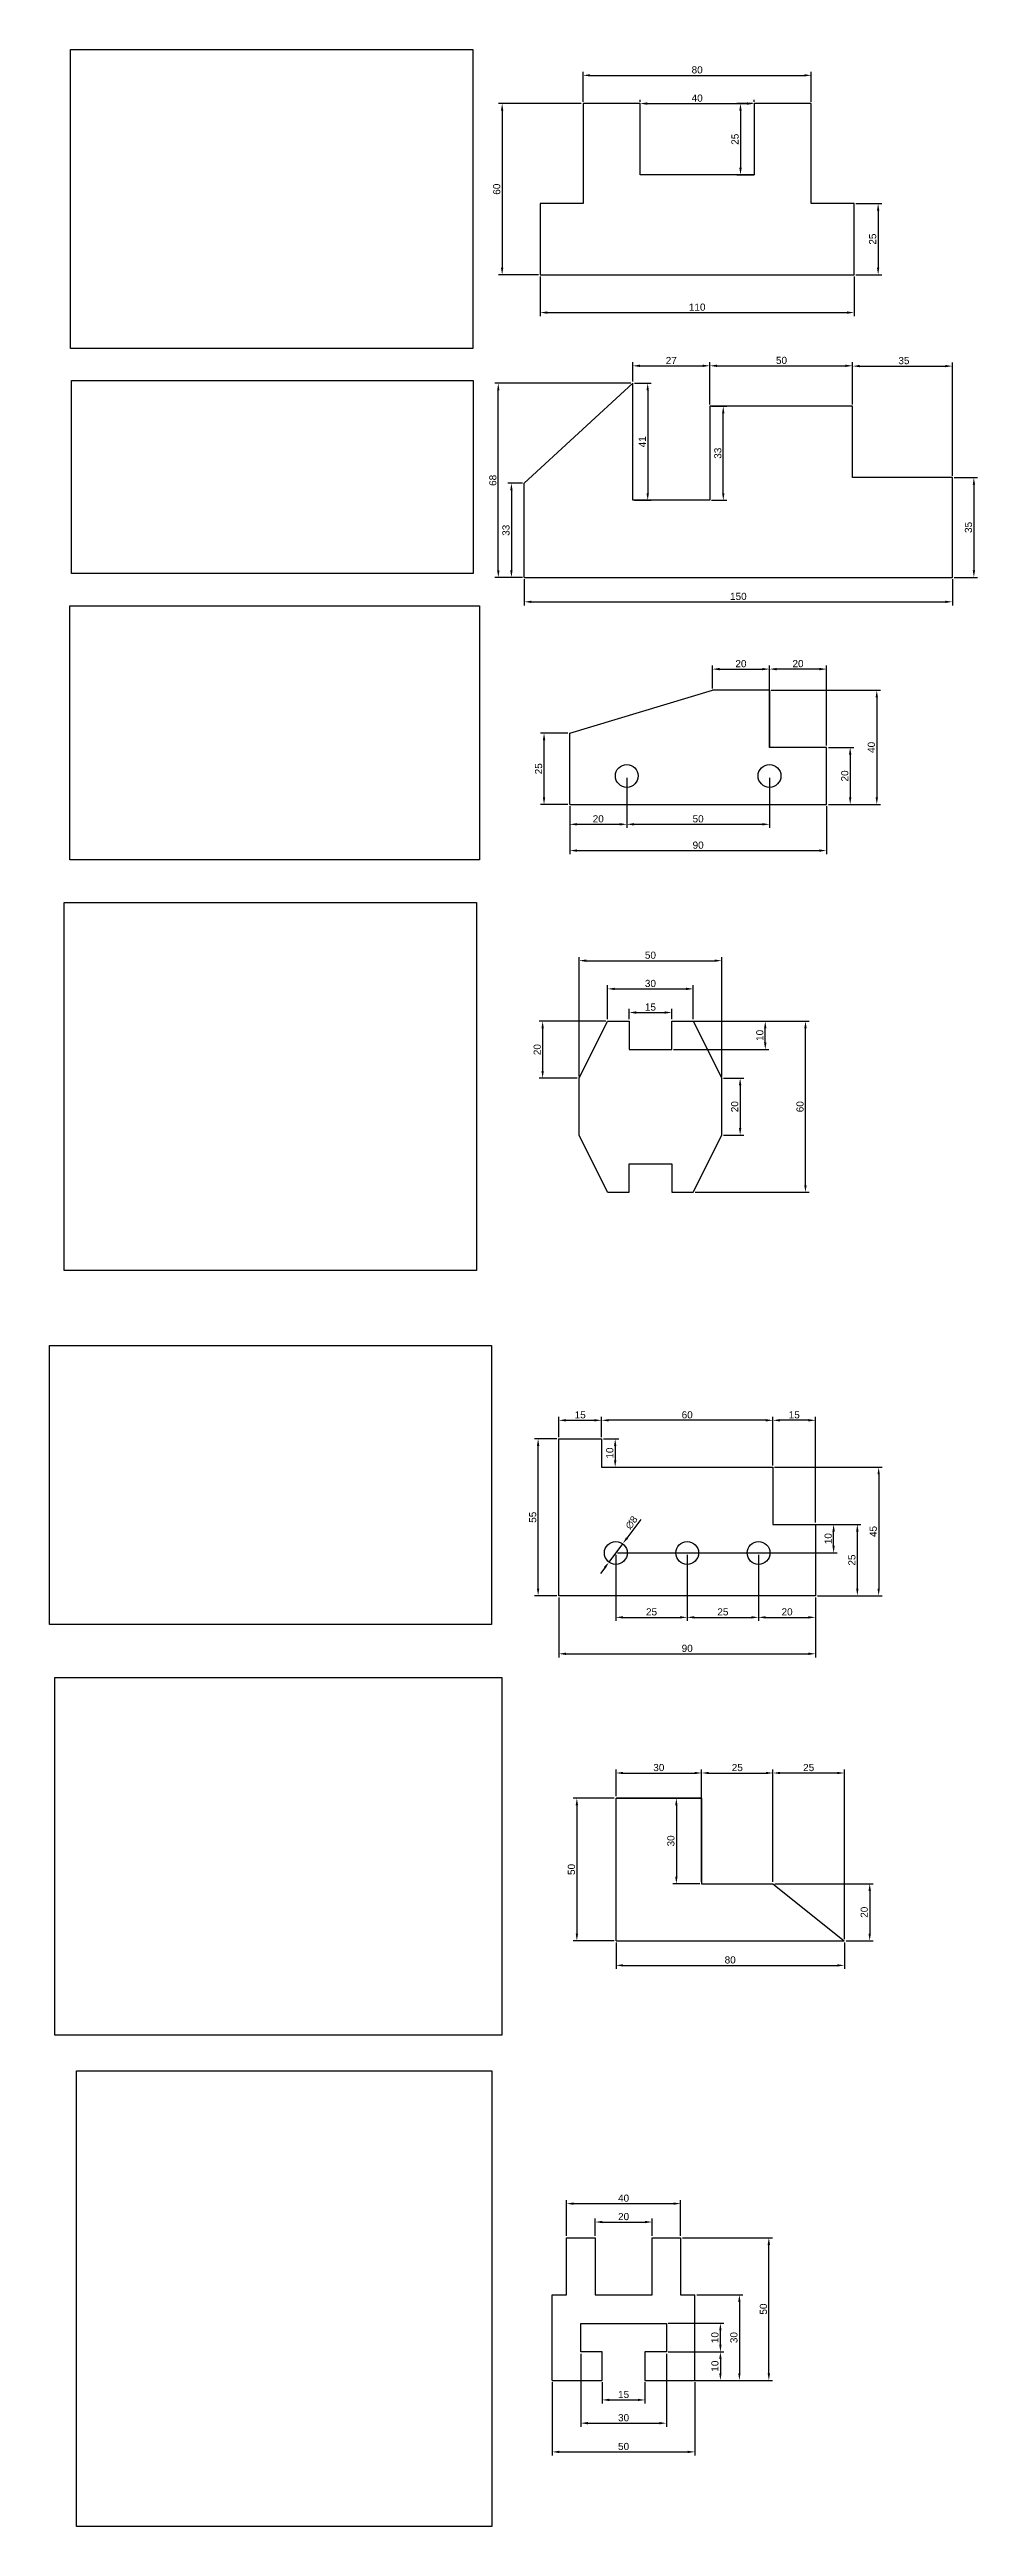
# Model space of a CAD drawing. Header units: millimetres. Extents: x 2424 to 5239, y 901 to 2022.
# Drawn here: x 2424 to 2749, y 1023 to 1891 of the extents above; entities that cross this region are included whole.
import ezdxf

# ---------------------------------------------------------------- set-up
doc = ezdxf.new("R2010")
doc.units = ezdxf.units.MM
doc.styles.get("Standard").update_dxf_attribs({"font": 'arial.ttf'})
doc.dimstyles.new('ISO-25', dxfattribs={"dimtxt": 2.5, "dimasz": 2.5, "dimexe": 1.25, "dimexo": 0.625, "dimtad": 1, "dimtxsty": 'Standard', "dimcen": 2.5, "dimadec": 0, "dimazin": 0, "dimtfac": 1, "dimtmove": 0, "dimatfit": 3, "dimfxl": 1, "dimarcsym": 0})
picture_1 = doc.add_image_def('image6.png', size_in_pixel=(301, 190))
picture_2 = doc.add_image_def('image7.png', size_in_pixel=(240, 192))
picture_3 = doc.add_image_def('image8.png', size_in_pixel=(227, 249))
picture_4 = doc.add_image_def('image5.png', size_in_pixel=(251, 224))
picture_5 = doc.add_image_def('image2.png', size_in_pixel=(265, 197))
picture_6 = doc.add_image_def('image3.png', size_in_pixel=(333, 160))
picture_7 = doc.add_image_def('image4.png', size_in_pixel=(279, 173))

msp = doc.modelspace()

# ---------------------------------------------------------------- blocks, each defined once
blk = doc.blocks.new('*D38')
at = {"color": 0, "lineweight": -2, "transparency": 16777216}
for p, q in [((2621.36, 1278.26), (2607.02, 1278.26)), ((2608.27, 1275.76), (2608.27, 1230.76)), ((2621.36, 1228.26), (2607.02, 1228.26))]:
    blk.add_line(p, q, dxfattribs=at)
at = {"color": 0, "transparency": 16777216}
for points in [[(2607.86, 1275.76), (2608.69, 1275.76), (2608.27, 1278.26)], [(2607.86, 1230.76), (2608.69, 1230.76), (2608.27, 1228.26)]]:
    blk.add_solid(points, dxfattribs=at)
at = {"layer": 'Defpoints', "color": 0, "transparency": 16777216}
for p in [(2621.99, 1278.26), (2608.27, 1228.26), (2621.99, 1228.26)]:
    blk.add_point(p, dxfattribs=at)
at = {"color": 0, "transparency": 16777216, "insert": (2606.37, 1253.26), "char_height": 2.5, "attachment_point": 5, "rotation": 90}
blk.add_mtext('50', dxfattribs=at)
blk = doc.blocks.new('*D39')
at = {"color": 0, "lineweight": -2, "transparency": 16777216}
for p, q in [((2621.99, 1278.88), (2621.99, 1288.3)), ((2624.49, 1287.05), (2649.49, 1287.05)), ((2651.99, 1278.88), (2651.99, 1288.3))]:
    blk.add_line(p, q, dxfattribs=at)
at = {"color": 0, "transparency": 16777216}
for points in [[(2624.49, 1287.46), (2624.49, 1286.63), (2621.99, 1287.05)], [(2649.49, 1287.46), (2649.49, 1286.63), (2651.99, 1287.05)]]:
    blk.add_solid(points, dxfattribs=at)
at = {"layer": 'Defpoints', "color": 0, "transparency": 16777216}
for p in [(2651.99, 1287.05), (2621.99, 1278.26), (2651.99, 1278.26)]:
    blk.add_point(p, dxfattribs=at)
at = {"color": 0, "transparency": 16777216, "insert": (2636.99, 1288.95), "char_height": 2.5, "attachment_point": 5}
blk.add_mtext('30', dxfattribs=at)
blk = doc.blocks.new('*D40')
at = {"color": 0, "lineweight": -2, "transparency": 16777216}
for p, q in [((2651.99, 1248.88), (2651.99, 1288.3)), ((2654.49, 1287.05), (2674.49, 1287.05)), ((2676.99, 1248.88), (2676.99, 1288.3))]:
    blk.add_line(p, q, dxfattribs=at)
at = {"color": 0, "transparency": 16777216}
for points in [[(2654.49, 1287.46), (2654.49, 1286.63), (2651.99, 1287.05)], [(2674.49, 1287.46), (2674.49, 1286.63), (2676.99, 1287.05)]]:
    blk.add_solid(points, dxfattribs=at)
at = {"layer": 'Defpoints', "color": 0, "transparency": 16777216}
for p in [(2676.99, 1287.05), (2651.99, 1248.26), (2676.99, 1248.26)]:
    blk.add_point(p, dxfattribs=at)
at = {"color": 0, "transparency": 16777216, "insert": (2664.49, 1288.95), "char_height": 2.5, "attachment_point": 5}
blk.add_mtext('25', dxfattribs=at)
blk = doc.blocks.new('*D41')
at = {"color": 0, "lineweight": -2, "transparency": 16777216}
for p, q in [((2676.99, 1248.88), (2676.99, 1288.3)), ((2699.49, 1287.05), (2679.49, 1287.05)), ((2701.99, 1228.88), (2701.99, 1288.3))]:
    blk.add_line(p, q, dxfattribs=at)
at = {"color": 0, "transparency": 16777216}
for points in [[(2679.49, 1287.46), (2679.49, 1286.63), (2676.99, 1287.05)], [(2699.49, 1287.46), (2699.49, 1286.63), (2701.99, 1287.05)]]:
    blk.add_solid(points, dxfattribs=at)
at = {"layer": 'Defpoints', "color": 0, "transparency": 16777216}
for p in [(2676.99, 1287.05), (2676.99, 1248.26), (2701.99, 1228.26)]:
    blk.add_point(p, dxfattribs=at)
at = {"color": 0, "transparency": 16777216, "insert": (2689.49, 1288.95), "char_height": 2.5, "attachment_point": 5}
blk.add_mtext('25', dxfattribs=at)
blk = doc.blocks.new('*D42')
at = {"color": 0, "lineweight": -2, "transparency": 16777216}
for p, q in [((2677.61, 1248.26), (2712.13, 1248.26)), ((2710.88, 1245.76), (2710.88, 1230.76)), ((2702.61, 1228.26), (2712.13, 1228.26))]:
    blk.add_line(p, q, dxfattribs=at)
at = {"color": 0, "transparency": 16777216}
for points in [[(2710.46, 1245.76), (2711.3, 1245.76), (2710.88, 1248.26)], [(2710.46, 1230.76), (2711.3, 1230.76), (2710.88, 1228.26)]]:
    blk.add_solid(points, dxfattribs=at)
at = {"layer": 'Defpoints', "color": 0, "transparency": 16777216}
for p in [(2676.99, 1248.26), (2701.99, 1228.26), (2710.88, 1228.26)]:
    blk.add_point(p, dxfattribs=at)
at = {"color": 0, "transparency": 16777216, "insert": (2708.98, 1238.26), "char_height": 2.5, "attachment_point": 5, "rotation": 90}
blk.add_mtext('20', dxfattribs=at)
blk = doc.blocks.new('*D43')
at = {"color": 0, "lineweight": -2, "transparency": 16777216}
for p, q in [((2621.99, 1227.63), (2621.99, 1218.39)), ((2701.99, 1227.63), (2701.99, 1218.39)), ((2624.49, 1219.64), (2699.49, 1219.64))]:
    blk.add_line(p, q, dxfattribs=at)
at = {"color": 0, "transparency": 16777216}
for points in [[(2624.49, 1220.05), (2624.49, 1219.22), (2621.99, 1219.64)], [(2699.49, 1220.05), (2699.49, 1219.22), (2701.99, 1219.64)]]:
    blk.add_solid(points, dxfattribs=at)
at = {"layer": 'Defpoints', "color": 0, "transparency": 16777216}
for p in [(2621.99, 1228.26), (2701.99, 1228.26), (2701.99, 1219.64)]:
    blk.add_point(p, dxfattribs=at)
at = {"color": 0, "transparency": 16777216, "insert": (2661.99, 1221.54), "char_height": 2.5, "attachment_point": 5}
blk.add_mtext('80', dxfattribs=at)
blk = doc.blocks.new('*D44')
at = {"color": 0, "lineweight": -2, "transparency": 16777216}
for p, q in [((2651.36, 1278.26), (2641.88, 1278.26)), ((2643.13, 1275.76), (2643.13, 1250.76)), ((2651.36, 1248.26), (2641.88, 1248.26))]:
    blk.add_line(p, q, dxfattribs=at)
at = {"color": 0, "transparency": 16777216}
for points in [[(2642.71, 1275.76), (2643.55, 1275.76), (2643.13, 1278.26)], [(2642.71, 1250.76), (2643.55, 1250.76), (2643.13, 1248.26)]]:
    blk.add_solid(points, dxfattribs=at)
at = {"layer": 'Defpoints', "color": 0, "transparency": 16777216}
for p in [(2651.99, 1278.26), (2643.13, 1248.26), (2651.99, 1248.26)]:
    blk.add_point(p, dxfattribs=at)
at = {"color": 0, "transparency": 16777216, "insert": (2641.23, 1263.26), "char_height": 2.5, "attachment_point": 5, "rotation": 90}
blk.add_mtext('30', dxfattribs=at)
blk = doc.blocks.new('*D45')
at = {"color": 0, "lineweight": -2, "transparency": 16777216}
for p, q in [((2617.14, 1073.58), (2617.14, 1066.12)), ((2632.14, 1073.58), (2632.14, 1066.12)), ((2619.64, 1067.37), (2629.64, 1067.37))]:
    blk.add_line(p, q, dxfattribs=at)
at = {"color": 0, "transparency": 16777216}
for points in [[(2619.64, 1067.79), (2619.64, 1066.96), (2617.14, 1067.37)], [(2629.64, 1067.79), (2629.64, 1066.96), (2632.14, 1067.37)]]:
    blk.add_solid(points, dxfattribs=at)
at = {"layer": 'Defpoints', "color": 0, "transparency": 16777216}
for p in [(2617.14, 1074.21), (2632.14, 1074.21), (2632.14, 1067.37)]:
    blk.add_point(p, dxfattribs=at)
at = {"color": 0, "transparency": 16777216, "insert": (2624.64, 1069.27), "char_height": 2.5, "attachment_point": 5}
blk.add_mtext('15', dxfattribs=at)
blk = doc.blocks.new('*D46')
at = {"color": 0, "lineweight": -2, "transparency": 16777216}
for p, q in [((2609.64, 1083.58), (2609.64, 1057.98)), ((2639.64, 1083.58), (2639.64, 1057.98)), ((2612.14, 1059.23), (2637.14, 1059.23))]:
    blk.add_line(p, q, dxfattribs=at)
at = {"color": 0, "transparency": 16777216}
for points in [[(2612.14, 1059.65), (2612.14, 1058.81), (2609.64, 1059.23)], [(2637.14, 1059.65), (2637.14, 1058.81), (2639.64, 1059.23)]]:
    blk.add_solid(points, dxfattribs=at)
at = {"layer": 'Defpoints', "color": 0, "transparency": 16777216}
for p in [(2609.64, 1084.21), (2639.64, 1084.21), (2639.64, 1059.23)]:
    blk.add_point(p, dxfattribs=at)
at = {"color": 0, "transparency": 16777216, "insert": (2624.64, 1061.13), "char_height": 2.5, "attachment_point": 5}
blk.add_mtext('30', dxfattribs=at)
blk = doc.blocks.new('*D47')
at = {"color": 0, "lineweight": -2, "transparency": 16777216}
for p, q in [((2599.64, 1073.58), (2599.64, 1047.91)), ((2649.64, 1073.58), (2649.64, 1047.91)), ((2602.14, 1049.16), (2647.14, 1049.16))]:
    blk.add_line(p, q, dxfattribs=at)
at = {"color": 0, "transparency": 16777216}
for points in [[(2602.14, 1049.57), (2602.14, 1048.74), (2599.64, 1049.16)], [(2647.14, 1049.57), (2647.14, 1048.74), (2649.64, 1049.16)]]:
    blk.add_solid(points, dxfattribs=at)
at = {"layer": 'Defpoints', "color": 0, "transparency": 16777216}
for p in [(2599.64, 1074.21), (2649.64, 1074.21), (2649.64, 1049.16)]:
    blk.add_point(p, dxfattribs=at)
at = {"color": 0, "transparency": 16777216, "insert": (2624.64, 1051.06), "char_height": 2.5, "attachment_point": 5}
blk.add_mtext('50', dxfattribs=at)
blk = doc.blocks.new('*D48')
at = {"color": 0, "lineweight": -2, "transparency": 16777216}
for p, q in [((2640.26, 1084.21), (2659.81, 1084.21)), ((2658.56, 1081.71), (2658.56, 1076.71)), ((2632.76, 1074.21), (2659.81, 1074.21))]:
    blk.add_line(p, q, dxfattribs=at)
at = {"color": 0, "transparency": 16777216}
for points in [[(2658.15, 1081.71), (2658.98, 1081.71), (2658.56, 1084.21)], [(2658.15, 1076.71), (2658.98, 1076.71), (2658.56, 1074.21)]]:
    blk.add_solid(points, dxfattribs=at)
at = {"layer": 'Defpoints', "color": 0, "transparency": 16777216}
for p in [(2639.64, 1084.21), (2632.14, 1074.21), (2658.56, 1074.21)]:
    blk.add_point(p, dxfattribs=at)
at = {"color": 0, "transparency": 16777216, "insert": (2656.66, 1079.21), "char_height": 2.5, "attachment_point": 5, "rotation": 90}
blk.add_mtext('10', dxfattribs=at)
blk = doc.blocks.new('*D49')
at = {"color": 0, "lineweight": -2, "transparency": 16777216}
for p, q in [((2640.26, 1094.21), (2659.81, 1094.21)), ((2658.56, 1086.71), (2658.56, 1091.71)), ((2640.26, 1084.21), (2659.81, 1084.21))]:
    blk.add_line(p, q, dxfattribs=at)
at = {"color": 0, "transparency": 16777216}
for points in [[(2658.15, 1091.71), (2658.98, 1091.71), (2658.56, 1094.21)], [(2658.15, 1086.71), (2658.98, 1086.71), (2658.56, 1084.21)]]:
    blk.add_solid(points, dxfattribs=at)
at = {"layer": 'Defpoints', "color": 0, "transparency": 16777216}
for p in [(2639.64, 1094.21), (2658.56, 1094.21), (2639.64, 1084.21)]:
    blk.add_point(p, dxfattribs=at)
at = {"color": 0, "transparency": 16777216, "insert": (2656.66, 1089.21), "char_height": 2.5, "attachment_point": 5, "rotation": 90}
blk.add_mtext('10', dxfattribs=at)
blk = doc.blocks.new('*D50')
at = {"color": 0, "lineweight": -2, "transparency": 16777216}
for p, q in [((2650.26, 1104.21), (2666.47, 1104.21)), ((2665.22, 1101.71), (2665.22, 1076.71)), ((2650.26, 1074.21), (2666.47, 1074.21))]:
    blk.add_line(p, q, dxfattribs=at)
at = {"color": 0, "transparency": 16777216}
for points in [[(2664.8, 1101.71), (2665.63, 1101.71), (2665.22, 1104.21)], [(2664.8, 1076.71), (2665.63, 1076.71), (2665.22, 1074.21)]]:
    blk.add_solid(points, dxfattribs=at)
at = {"layer": 'Defpoints', "color": 0, "transparency": 16777216}
for p in [(2649.64, 1104.21), (2649.64, 1074.21), (2665.22, 1074.21)]:
    blk.add_point(p, dxfattribs=at)
at = {"color": 0, "transparency": 16777216, "insert": (2663.31, 1089.21), "char_height": 2.5, "attachment_point": 5, "rotation": 90}
blk.add_mtext('30', dxfattribs=at)
blk = doc.blocks.new('*D51')
at = {"color": 0, "lineweight": -2, "transparency": 16777216}
for p, q in [((2645.26, 1124.21), (2676.79, 1124.21)), ((2675.54, 1076.71), (2675.54, 1121.71)), ((2650.26, 1074.21), (2676.79, 1074.21))]:
    blk.add_line(p, q, dxfattribs=at)
at = {"color": 0, "transparency": 16777216}
for points in [[(2675.12, 1121.71), (2675.96, 1121.71), (2675.54, 1124.21)], [(2675.12, 1076.71), (2675.96, 1076.71), (2675.54, 1074.21)]]:
    blk.add_solid(points, dxfattribs=at)
at = {"layer": 'Defpoints', "color": 0, "transparency": 16777216}
for p in [(2644.64, 1124.21), (2675.54, 1124.21), (2649.64, 1074.21)]:
    blk.add_point(p, dxfattribs=at)
at = {"color": 0, "transparency": 16777216, "insert": (2673.64, 1099.21), "char_height": 2.5, "attachment_point": 5, "rotation": 90}
blk.add_mtext('50', dxfattribs=at)
blk = doc.blocks.new('*D52')
at = {"color": 0, "lineweight": -2, "transparency": 16777216}
for p, q in [((2614.64, 1124.83), (2614.64, 1130.96)), ((2617.14, 1129.71), (2632.14, 1129.71)), ((2634.64, 1124.83), (2634.64, 1130.96))]:
    blk.add_line(p, q, dxfattribs=at)
at = {"color": 0, "transparency": 16777216}
for points in [[(2617.14, 1130.12), (2617.14, 1129.29), (2614.64, 1129.71)], [(2632.14, 1130.12), (2632.14, 1129.29), (2634.64, 1129.71)]]:
    blk.add_solid(points, dxfattribs=at)
at = {"layer": 'Defpoints', "color": 0, "transparency": 16777216}
for p in [(2634.64, 1129.71), (2614.64, 1124.21), (2634.64, 1124.21)]:
    blk.add_point(p, dxfattribs=at)
at = {"color": 0, "transparency": 16777216, "insert": (2624.64, 1131.61), "char_height": 2.5, "attachment_point": 5}
blk.add_mtext('20', dxfattribs=at)
blk = doc.blocks.new('*D53')
at = {"color": 0, "lineweight": -2, "transparency": 16777216}
for p, q in [((2604.64, 1124.83), (2604.64, 1137.41)), ((2644.64, 1124.83), (2644.64, 1137.41)), ((2607.14, 1136.16), (2642.14, 1136.16))]:
    blk.add_line(p, q, dxfattribs=at)
at = {"color": 0, "transparency": 16777216}
for points in [[(2607.14, 1136.57), (2607.14, 1135.74), (2604.64, 1136.16)], [(2642.14, 1136.57), (2642.14, 1135.74), (2644.64, 1136.16)]]:
    blk.add_solid(points, dxfattribs=at)
at = {"layer": 'Defpoints', "color": 0, "transparency": 16777216}
for p in [(2644.64, 1136.16), (2604.64, 1124.21), (2644.64, 1124.21)]:
    blk.add_point(p, dxfattribs=at)
at = {"color": 0, "transparency": 16777216, "insert": (2624.64, 1138.06), "char_height": 2.5, "attachment_point": 5}
blk.add_mtext('40', dxfattribs=at)
blk = doc.blocks.new('*D54')
at = {"color": 0, "lineweight": -2, "transparency": 16777216}
for p, q in [((2601.93, 1348.54), (2601.93, 1327.57)), ((2691.93, 1348.54), (2691.93, 1327.57)), ((2604.43, 1328.82), (2689.43, 1328.82))]:
    blk.add_line(p, q, dxfattribs=at)
at = {"color": 0, "transparency": 16777216}
for points in [[(2604.43, 1329.24), (2604.43, 1328.41), (2601.93, 1328.82)], [(2689.43, 1329.24), (2689.43, 1328.41), (2691.93, 1328.82)]]:
    blk.add_solid(points, dxfattribs=at)
at = {"layer": 'Defpoints', "color": 0, "transparency": 16777216}
for p in [(2601.93, 1349.17), (2691.93, 1349.17), (2691.93, 1328.82)]:
    blk.add_point(p, dxfattribs=at)
at = {"color": 0, "transparency": 16777216, "insert": (2646.93, 1330.72), "char_height": 2.5, "attachment_point": 5}
blk.add_mtext('90', dxfattribs=at)
blk = doc.blocks.new('*D55')
at = {"color": 0, "lineweight": -2, "transparency": 16777216}
for p, q in [((2692.55, 1374.17), (2707.79, 1374.17)), ((2706.54, 1371.67), (2706.54, 1351.67)), ((2692.55, 1349.17), (2707.79, 1349.17))]:
    blk.add_line(p, q, dxfattribs=at)
at = {"color": 0, "transparency": 16777216}
for points in [[(2706.12, 1371.67), (2706.96, 1371.67), (2706.54, 1374.17)], [(2706.12, 1351.67), (2706.96, 1351.67), (2706.54, 1349.17)]]:
    blk.add_solid(points, dxfattribs=at)
at = {"layer": 'Defpoints', "color": 0, "transparency": 16777216}
for p in [(2691.93, 1374.17), (2691.93, 1349.17), (2706.54, 1349.17)]:
    blk.add_point(p, dxfattribs=at)
at = {"color": 0, "transparency": 16777216, "insert": (2704.64, 1361.67), "char_height": 2.5, "attachment_point": 5, "rotation": 90}
blk.add_mtext('25', dxfattribs=at)
blk = doc.blocks.new('*D56')
at = {"color": 0, "lineweight": -2, "transparency": 16777216}
for p, q in [((2677.55, 1394.17), (2715.27, 1394.17)), ((2714.02, 1391.67), (2714.02, 1351.67)), ((2692.55, 1349.17), (2715.27, 1349.17))]:
    blk.add_line(p, q, dxfattribs=at)
at = {"color": 0, "transparency": 16777216}
for points in [[(2713.61, 1391.67), (2714.44, 1391.67), (2714.02, 1394.17)], [(2713.61, 1351.67), (2714.44, 1351.67), (2714.02, 1349.17)]]:
    blk.add_solid(points, dxfattribs=at)
at = {"layer": 'Defpoints', "color": 0, "transparency": 16777216}
for p in [(2676.93, 1394.17), (2691.93, 1349.17), (2714.02, 1349.17)]:
    blk.add_point(p, dxfattribs=at)
at = {"color": 0, "transparency": 16777216, "insert": (2712.13, 1371.67), "char_height": 2.5, "attachment_point": 5, "rotation": 90}
blk.add_mtext('45', dxfattribs=at)
blk = doc.blocks.new('*D57')
at = {"color": 0, "lineweight": -2, "transparency": 16777216}
for p, q in [((2601.3, 1404.17), (2593.44, 1404.17)), ((2594.69, 1351.67), (2594.69, 1401.67)), ((2601.3, 1349.17), (2593.44, 1349.17))]:
    blk.add_line(p, q, dxfattribs=at)
at = {"color": 0, "transparency": 16777216}
for points in [[(2594.27, 1401.67), (2595.11, 1401.67), (2594.69, 1404.17)], [(2594.27, 1351.67), (2595.11, 1351.67), (2594.69, 1349.17)]]:
    blk.add_solid(points, dxfattribs=at)
at = {"layer": 'Defpoints', "color": 0, "transparency": 16777216}
for p in [(2594.69, 1404.17), (2601.93, 1404.17), (2601.93, 1349.17)]:
    blk.add_point(p, dxfattribs=at)
at = {"color": 0, "transparency": 16777216, "insert": (2592.79, 1376.67), "char_height": 2.5, "attachment_point": 5, "rotation": 90}
blk.add_mtext('55', dxfattribs=at)
blk = doc.blocks.new('*D58')
at = {"color": 0, "lineweight": -2, "transparency": 16777216}
for p, q in [((2601.93, 1404.79), (2601.93, 1411.89)), ((2604.43, 1410.64), (2614.43, 1410.64)), ((2616.93, 1404.79), (2616.93, 1411.89))]:
    blk.add_line(p, q, dxfattribs=at)
at = {"color": 0, "transparency": 16777216}
for points in [[(2604.43, 1411.06), (2604.43, 1410.23), (2601.93, 1410.64)], [(2614.43, 1411.06), (2614.43, 1410.23), (2616.93, 1410.64)]]:
    blk.add_solid(points, dxfattribs=at)
at = {"layer": 'Defpoints', "color": 0, "transparency": 16777216}
for p in [(2616.93, 1410.64), (2601.93, 1404.17), (2616.93, 1404.17)]:
    blk.add_point(p, dxfattribs=at)
at = {"color": 0, "transparency": 16777216, "insert": (2609.43, 1412.54), "char_height": 2.5, "attachment_point": 5}
blk.add_mtext('15', dxfattribs=at)
blk = doc.blocks.new('*D59')
at = {"color": 0, "lineweight": -2, "transparency": 16777216}
for p, q in [((2616.93, 1404.79), (2616.93, 1411.89)), ((2674.43, 1410.64), (2619.43, 1410.64)), ((2676.93, 1394.79), (2676.93, 1411.89))]:
    blk.add_line(p, q, dxfattribs=at)
at = {"color": 0, "transparency": 16777216}
for points in [[(2619.43, 1411.06), (2619.43, 1410.23), (2616.93, 1410.64)], [(2674.43, 1411.06), (2674.43, 1410.23), (2676.93, 1410.64)]]:
    blk.add_solid(points, dxfattribs=at)
at = {"layer": 'Defpoints', "color": 0, "transparency": 16777216}
for p in [(2616.93, 1410.64), (2616.93, 1404.17), (2676.93, 1394.17)]:
    blk.add_point(p, dxfattribs=at)
at = {"color": 0, "transparency": 16777216, "insert": (2646.93, 1412.54), "char_height": 2.5, "attachment_point": 5}
blk.add_mtext('60', dxfattribs=at)
blk = doc.blocks.new('*D60')
at = {"color": 0, "lineweight": -2, "transparency": 16777216}
for p, q in [((2676.93, 1394.79), (2676.93, 1411.89)), ((2689.43, 1410.64), (2679.43, 1410.64)), ((2691.93, 1374.79), (2691.93, 1411.89))]:
    blk.add_line(p, q, dxfattribs=at)
at = {"color": 0, "transparency": 16777216}
for points in [[(2679.43, 1411.06), (2679.43, 1410.23), (2676.93, 1410.64)], [(2689.43, 1411.06), (2689.43, 1410.23), (2691.93, 1410.64)]]:
    blk.add_solid(points, dxfattribs=at)
at = {"layer": 'Defpoints', "color": 0, "transparency": 16777216}
for p in [(2676.93, 1410.64), (2676.93, 1394.17), (2691.93, 1374.17)]:
    blk.add_point(p, dxfattribs=at)
at = {"color": 0, "transparency": 16777216, "insert": (2684.43, 1412.54), "char_height": 2.5, "attachment_point": 5}
blk.add_mtext('15', dxfattribs=at)
blk = doc.blocks.new('*D61')
at = {"color": 0, "lineweight": -2, "transparency": 16777216}
for p, q in [((2617.55, 1404.17), (2622.95, 1404.17)), ((2621.7, 1401.67), (2621.7, 1396.67)), ((2617.55, 1394.17), (2622.95, 1394.17))]:
    blk.add_line(p, q, dxfattribs=at)
at = {"color": 0, "transparency": 16777216}
for points in [[(2621.28, 1401.67), (2622.12, 1401.67), (2621.7, 1404.17)], [(2621.28, 1396.67), (2622.12, 1396.67), (2621.7, 1394.17)]]:
    blk.add_solid(points, dxfattribs=at)
at = {"layer": 'Defpoints', "color": 0, "transparency": 16777216}
for p in [(2616.93, 1404.17), (2616.93, 1394.17), (2621.7, 1394.17)]:
    blk.add_point(p, dxfattribs=at)
at = {"color": 0, "transparency": 16777216, "insert": (2619.8, 1399.17), "char_height": 2.5, "attachment_point": 5, "rotation": 90}
blk.add_mtext('10', dxfattribs=at)
blk = doc.blocks.new('*D62')
at = {"color": 0, "lineweight": -2, "transparency": 16777216}
for p, q in [((2677.55, 1374.17), (2699.48, 1374.17)), ((2698.23, 1366.67), (2698.23, 1371.67)), ((2622.55, 1364.17), (2699.48, 1364.17))]:
    blk.add_line(p, q, dxfattribs=at)
at = {"color": 0, "transparency": 16777216}
for points in [[(2697.81, 1371.67), (2698.64, 1371.67), (2698.23, 1374.17)], [(2697.81, 1366.67), (2698.64, 1366.67), (2698.23, 1364.17)]]:
    blk.add_solid(points, dxfattribs=at)
at = {"layer": 'Defpoints', "color": 0, "transparency": 16777216}
for p in [(2676.93, 1374.17), (2698.23, 1374.17), (2621.93, 1364.17)]:
    blk.add_point(p, dxfattribs=at)
at = {"color": 0, "transparency": 16777216, "insert": (2696.32, 1369.17), "char_height": 2.5, "attachment_point": 5, "rotation": 90}
blk.add_mtext('10', dxfattribs=at)
blk = doc.blocks.new('*D63')
at = {"color": 0, "lineweight": -2, "transparency": 16777216}
for p, q in [((2671.93, 1363.54), (2671.93, 1340.34)), ((2691.93, 1348.54), (2691.93, 1340.34)), ((2674.43, 1341.59), (2689.43, 1341.59))]:
    blk.add_line(p, q, dxfattribs=at)
at = {"color": 0, "transparency": 16777216}
for points in [[(2674.43, 1342.01), (2674.43, 1341.18), (2671.93, 1341.59)], [(2689.43, 1342.01), (2689.43, 1341.18), (2691.93, 1341.59)]]:
    blk.add_solid(points, dxfattribs=at)
at = {"layer": 'Defpoints', "color": 0, "transparency": 16777216}
for p in [(2671.93, 1364.17), (2691.93, 1349.17), (2691.93, 1341.59)]:
    blk.add_point(p, dxfattribs=at)
at = {"color": 0, "transparency": 16777216, "insert": (2681.93, 1343.5), "char_height": 2.5, "attachment_point": 5}
blk.add_mtext('20', dxfattribs=at)
blk = doc.blocks.new('*D64')
at = {"color": 0, "lineweight": -2, "transparency": 16777216}
for p, q in [((2646.93, 1363.54), (2646.93, 1340.34)), ((2671.93, 1363.54), (2671.93, 1340.34)), ((2649.43, 1341.59), (2669.43, 1341.59))]:
    blk.add_line(p, q, dxfattribs=at)
at = {"color": 0, "transparency": 16777216}
for points in [[(2649.43, 1342.01), (2649.43, 1341.18), (2646.93, 1341.59)], [(2669.43, 1342.01), (2669.43, 1341.18), (2671.93, 1341.59)]]:
    blk.add_solid(points, dxfattribs=at)
at = {"layer": 'Defpoints', "color": 0, "transparency": 16777216}
for p in [(2646.93, 1364.17), (2671.93, 1364.17), (2671.93, 1341.59)]:
    blk.add_point(p, dxfattribs=at)
at = {"color": 0, "transparency": 16777216, "insert": (2659.43, 1343.5), "char_height": 2.5, "attachment_point": 5}
blk.add_mtext('25', dxfattribs=at)
blk = doc.blocks.new('*D65')
at = {"color": 0, "lineweight": -2, "transparency": 16777216}
for p, q in [((2621.93, 1363.54), (2621.93, 1340.34)), ((2646.93, 1363.54), (2646.93, 1340.34)), ((2624.43, 1341.59), (2644.43, 1341.59))]:
    blk.add_line(p, q, dxfattribs=at)
at = {"color": 0, "transparency": 16777216}
for points in [[(2624.43, 1342.01), (2624.43, 1341.18), (2621.93, 1341.59)], [(2644.43, 1342.01), (2644.43, 1341.18), (2646.93, 1341.59)]]:
    blk.add_solid(points, dxfattribs=at)
at = {"layer": 'Defpoints', "color": 0, "transparency": 16777216}
for p in [(2621.93, 1364.17), (2646.93, 1364.17), (2646.93, 1341.59)]:
    blk.add_point(p, dxfattribs=at)
at = {"color": 0, "transparency": 16777216, "insert": (2634.43, 1343.5), "char_height": 2.5, "attachment_point": 5}
blk.add_mtext('25', dxfattribs=at)
blk = doc.blocks.new('*D66')
at = {"color": 0, "lineweight": -2, "transparency": 16777216}
for p, q in [((2630.68, 1375.87), (2625.82, 1369.37)), ((2619.53, 1360.96), (2624.32, 1367.37)), ((2618.03, 1358.96), (2616.53, 1356.96))]:
    blk.add_line(p, q, dxfattribs=at)
at = {"color": 0, "transparency": 16777216}
for points in [[(2625.49, 1369.62), (2626.16, 1369.12), (2624.32, 1367.37)], [(2617.7, 1359.21), (2618.37, 1358.71), (2619.53, 1360.96)]]:
    blk.add_solid(points, dxfattribs=at)
at = {"layer": 'Defpoints', "color": 0, "transparency": 16777216}
for p in [(2624.32, 1367.37), (2619.53, 1360.96)]:
    blk.add_point(p, dxfattribs=at)
at = {"color": 0, "transparency": 16777216, "insert": (2627.42, 1374.8), "char_height": 2.5, "attachment_point": 5, "rotation": 53.19017}
blk.add_mtext('∅8', dxfattribs=at)
blk = doc.blocks.new('*D31')
at = {"color": 0, "lineweight": -2, "transparency": 16777216}
for p, q in [((2618.42, 1550.53), (2595.03, 1550.53)), ((2596.28, 1548.03), (2596.28, 1533.03)), ((2608.42, 1530.53), (2595.03, 1530.53))]:
    blk.add_line(p, q, dxfattribs=at)
at = {"color": 0, "transparency": 16777216}
for points in [[(2595.86, 1548.03), (2596.7, 1548.03), (2596.28, 1550.53)], [(2595.86, 1533.03), (2596.7, 1533.03), (2596.28, 1530.53)]]:
    blk.add_solid(points, dxfattribs=at)
at = {"layer": 'Defpoints', "color": 0, "transparency": 16777216}
for p in [(2619.05, 1550.53), (2596.28, 1530.53), (2609.05, 1530.53)]:
    blk.add_point(p, dxfattribs=at)
at = {"color": 0, "transparency": 16777216, "insert": (2594.38, 1540.53), "char_height": 2.5, "attachment_point": 5, "rotation": 90}
blk.add_mtext('20', dxfattribs=at)
blk = doc.blocks.new('*D32')
at = {"color": 0, "lineweight": -2, "transparency": 16777216}
for p, q in [((2609.05, 1531.15), (2609.05, 1572.95)), ((2611.55, 1571.7), (2656.55, 1571.7)), ((2659.05, 1531.15), (2659.05, 1572.95))]:
    blk.add_line(p, q, dxfattribs=at)
at = {"color": 0, "transparency": 16777216}
for points in [[(2611.55, 1572.12), (2611.55, 1571.29), (2609.05, 1571.7)], [(2656.55, 1572.12), (2656.55, 1571.29), (2659.05, 1571.7)]]:
    blk.add_solid(points, dxfattribs=at)
at = {"layer": 'Defpoints', "color": 0, "transparency": 16777216}
for p in [(2659.05, 1571.7), (2609.05, 1530.53), (2659.05, 1530.53)]:
    blk.add_point(p, dxfattribs=at)
at = {"color": 0, "transparency": 16777216, "insert": (2634.05, 1573.61), "char_height": 2.5, "attachment_point": 5}
blk.add_mtext('50', dxfattribs=at)
blk = doc.blocks.new('*D33')
at = {"color": 0, "lineweight": -2, "transparency": 16777216}
for p, q in [((2619.05, 1551.15), (2619.05, 1563.06)), ((2649.05, 1551.15), (2649.05, 1563.06)), ((2621.55, 1561.81), (2646.55, 1561.81))]:
    blk.add_line(p, q, dxfattribs=at)
at = {"color": 0, "transparency": 16777216}
for points in [[(2621.55, 1562.23), (2621.55, 1561.39), (2619.05, 1561.81)], [(2646.55, 1562.23), (2646.55, 1561.39), (2649.05, 1561.81)]]:
    blk.add_solid(points, dxfattribs=at)
at = {"layer": 'Defpoints', "color": 0, "transparency": 16777216}
for p in [(2649.05, 1561.81), (2619.05, 1550.53), (2649.05, 1550.53)]:
    blk.add_point(p, dxfattribs=at)
at = {"color": 0, "transparency": 16777216, "insert": (2634.05, 1563.71), "char_height": 2.5, "attachment_point": 5}
blk.add_mtext('30', dxfattribs=at)
blk = doc.blocks.new('*D34')
at = {"color": 0, "lineweight": -2, "transparency": 16777216}
for p, q in [((2626.55, 1551.15), (2626.55, 1554.78)), ((2641.55, 1551.15), (2641.55, 1554.78)), ((2629.05, 1553.53), (2639.05, 1553.53))]:
    blk.add_line(p, q, dxfattribs=at)
at = {"color": 0, "transparency": 16777216}
for points in [[(2629.05, 1553.95), (2629.05, 1553.11), (2626.55, 1553.53)], [(2639.05, 1553.95), (2639.05, 1553.11), (2641.55, 1553.53)]]:
    blk.add_solid(points, dxfattribs=at)
at = {"layer": 'Defpoints', "color": 0, "transparency": 16777216}
for p in [(2626.55, 1550.53), (2641.55, 1553.53), (2641.55, 1550.53)]:
    blk.add_point(p, dxfattribs=at)
at = {"color": 0, "transparency": 16777216, "insert": (2634.05, 1555.43), "char_height": 2.5, "attachment_point": 5}
blk.add_mtext('15', dxfattribs=at)
blk = doc.blocks.new('*D35')
at = {"color": 0, "lineweight": -2, "transparency": 16777216}
for p, q in [((2642.17, 1550.53), (2675.53, 1550.53)), ((2674.28, 1543.03), (2674.28, 1548.03)), ((2642.17, 1540.53), (2675.53, 1540.53))]:
    blk.add_line(p, q, dxfattribs=at)
at = {"color": 0, "transparency": 16777216}
for points in [[(2673.86, 1548.03), (2674.7, 1548.03), (2674.28, 1550.53)], [(2673.86, 1543.03), (2674.7, 1543.03), (2674.28, 1540.53)]]:
    blk.add_solid(points, dxfattribs=at)
at = {"layer": 'Defpoints', "color": 0, "transparency": 16777216}
for p in [(2641.55, 1550.53), (2674.28, 1550.53), (2641.55, 1540.53)]:
    blk.add_point(p, dxfattribs=at)
at = {"color": 0, "transparency": 16777216, "insert": (2672.38, 1545.53), "char_height": 2.5, "attachment_point": 5, "rotation": 90}
blk.add_mtext('10', dxfattribs=at)
blk = doc.blocks.new('*D36')
at = {"color": 0, "lineweight": -2, "transparency": 16777216}
for p, q in [((2659.67, 1530.53), (2666.73, 1530.53)), ((2665.48, 1528.03), (2665.48, 1513.03)), ((2659.67, 1510.53), (2666.73, 1510.53))]:
    blk.add_line(p, q, dxfattribs=at)
at = {"color": 0, "transparency": 16777216}
for points in [[(2665.07, 1528.03), (2665.9, 1528.03), (2665.48, 1530.53)], [(2665.07, 1513.03), (2665.9, 1513.03), (2665.48, 1510.53)]]:
    blk.add_solid(points, dxfattribs=at)
at = {"layer": 'Defpoints', "color": 0, "transparency": 16777216}
for p in [(2659.05, 1530.53), (2659.05, 1510.53), (2665.48, 1510.53)]:
    blk.add_point(p, dxfattribs=at)
at = {"color": 0, "transparency": 16777216, "insert": (2663.58, 1520.53), "char_height": 2.5, "attachment_point": 5, "rotation": 90}
blk.add_mtext('20', dxfattribs=at)
blk = doc.blocks.new('*D37')
at = {"color": 0, "lineweight": -2, "transparency": 16777216}
for p, q in [((2649.67, 1550.53), (2689.62, 1550.53)), ((2688.37, 1493.03), (2688.37, 1548.03)), ((2649.67, 1490.53), (2689.62, 1490.53))]:
    blk.add_line(p, q, dxfattribs=at)
at = {"color": 0, "transparency": 16777216}
for points in [[(2687.95, 1548.03), (2688.79, 1548.03), (2688.37, 1550.53)], [(2687.95, 1493.03), (2688.79, 1493.03), (2688.37, 1490.53)]]:
    blk.add_solid(points, dxfattribs=at)
at = {"layer": 'Defpoints', "color": 0, "transparency": 16777216}
for p in [(2649.05, 1550.53), (2688.37, 1550.53), (2649.05, 1490.53)]:
    blk.add_point(p, dxfattribs=at)
at = {"color": 0, "transparency": 16777216, "insert": (2686.47, 1520.53), "char_height": 2.5, "attachment_point": 5, "rotation": 90}
blk.add_mtext('60', dxfattribs=at)
blk = doc.blocks.new('*D11')
at = {"color": 0, "lineweight": -2, "transparency": 16777216}
for p, q in [((2706.05, 1837.04), (2715.08, 1837.04)), ((2713.83, 1834.54), (2713.83, 1814.54)), ((2706.05, 1812.04), (2715.08, 1812.04))]:
    blk.add_line(p, q, dxfattribs=at)
at = {"color": 0, "transparency": 16777216}
for points in [[(2713.41, 1834.54), (2714.24, 1834.54), (2713.83, 1837.04)], [(2713.41, 1814.54), (2714.24, 1814.54), (2713.83, 1812.04)]]:
    blk.add_solid(points, dxfattribs=at)
at = {"layer": 'Defpoints', "color": 0, "transparency": 16777216}
for p in [(2705.42, 1837.04), (2705.42, 1812.04), (2713.83, 1812.04)]:
    blk.add_point(p, dxfattribs=at)
at = {"color": 0, "transparency": 16777216, "insert": (2711.92, 1824.54), "char_height": 2.5, "attachment_point": 5, "rotation": 90}
blk.add_mtext('25', dxfattribs=at)
blk = doc.blocks.new('*D12')
at = {"color": 0, "lineweight": -2, "transparency": 16777216}
for p, q in [((2595.42, 1811.41), (2595.42, 1797.54)), ((2705.42, 1811.41), (2705.42, 1797.54)), ((2597.92, 1798.79), (2702.92, 1798.79))]:
    blk.add_line(p, q, dxfattribs=at)
at = {"color": 0, "transparency": 16777216}
for points in [[(2597.92, 1799.21), (2597.92, 1798.37), (2595.42, 1798.79)], [(2702.92, 1799.21), (2702.92, 1798.37), (2705.42, 1798.79)]]:
    blk.add_solid(points, dxfattribs=at)
at = {"layer": 'Defpoints', "color": 0, "transparency": 16777216}
for p in [(2595.42, 1812.04), (2705.42, 1812.04), (2705.42, 1798.79)]:
    blk.add_point(p, dxfattribs=at)
at = {"color": 0, "transparency": 16777216, "insert": (2650.42, 1800.69), "char_height": 2.5, "attachment_point": 5}
blk.add_mtext('110', dxfattribs=at)
blk = doc.blocks.new('*D13')
at = {"color": 0, "lineweight": -2, "transparency": 16777216}
for p, q in [((2609.8, 1872.04), (2580.84, 1872.04)), ((2582.09, 1869.54), (2582.09, 1814.54)), ((2594.8, 1812.04), (2580.84, 1812.04))]:
    blk.add_line(p, q, dxfattribs=at)
at = {"color": 0, "transparency": 16777216}
for points in [[(2581.67, 1869.54), (2582.51, 1869.54), (2582.09, 1872.04)], [(2581.67, 1814.54), (2582.51, 1814.54), (2582.09, 1812.04)]]:
    blk.add_solid(points, dxfattribs=at)
at = {"layer": 'Defpoints', "color": 0, "transparency": 16777216}
for p in [(2610.42, 1872.04), (2582.09, 1812.04), (2595.42, 1812.04)]:
    blk.add_point(p, dxfattribs=at)
at = {"color": 0, "transparency": 16777216, "insert": (2580.19, 1842.04), "char_height": 2.5, "attachment_point": 5, "rotation": 90}
blk.add_mtext('60', dxfattribs=at)
blk = doc.blocks.new('*D14')
at = {"color": 0, "lineweight": -2, "transparency": 16777216}
for p, q in [((2630.42, 1872.66), (2630.42, 1873.29)), ((2632.92, 1872.04), (2667.92, 1872.04)), ((2670.42, 1872.66), (2670.42, 1873.29))]:
    blk.add_line(p, q, dxfattribs=at)
at = {"color": 0, "transparency": 16777216}
for points in [[(2632.92, 1872.46), (2632.92, 1871.62), (2630.42, 1872.04)], [(2667.92, 1872.46), (2667.92, 1871.62), (2670.42, 1872.04)]]:
    blk.add_solid(points, dxfattribs=at)
at = {"layer": 'Defpoints', "color": 0, "transparency": 16777216}
for p in [(2630.42, 1872.04), (2670.42, 1872.04), (2670.42, 1872.04)]:
    blk.add_point(p, dxfattribs=at)
at = {"color": 0, "transparency": 16777216, "insert": (2650.42, 1873.94), "char_height": 2.5, "attachment_point": 5}
blk.add_mtext('40', dxfattribs=at)
blk = doc.blocks.new('*D15')
at = {"color": 0, "lineweight": -2, "transparency": 16777216}
for p, q in [((2610.42, 1872.66), (2610.42, 1883.18)), ((2612.92, 1881.93), (2687.92, 1881.93)), ((2690.42, 1872.66), (2690.42, 1883.18))]:
    blk.add_line(p, q, dxfattribs=at)
at = {"color": 0, "transparency": 16777216}
for points in [[(2612.92, 1882.35), (2612.92, 1881.51), (2610.42, 1881.93)], [(2687.92, 1882.35), (2687.92, 1881.51), (2690.42, 1881.93)]]:
    blk.add_solid(points, dxfattribs=at)
at = {"layer": 'Defpoints', "color": 0, "transparency": 16777216}
for p in [(2690.42, 1881.93), (2610.42, 1872.04), (2690.42, 1872.04)]:
    blk.add_point(p, dxfattribs=at)
at = {"color": 0, "transparency": 16777216, "insert": (2650.42, 1883.83), "char_height": 2.5, "attachment_point": 5}
blk.add_mtext('80', dxfattribs=at)
blk = doc.blocks.new('*D16')
at = {"color": 0, "lineweight": -2, "transparency": 16777216}
for p, q in [((2669.8, 1872.04), (2664.35, 1872.04)), ((2665.6, 1869.54), (2665.6, 1849.54)), ((2669.8, 1847.04), (2664.35, 1847.04))]:
    blk.add_line(p, q, dxfattribs=at)
at = {"color": 0, "transparency": 16777216}
for points in [[(2665.18, 1869.54), (2666.02, 1869.54), (2665.6, 1872.04)], [(2665.18, 1849.54), (2666.02, 1849.54), (2665.6, 1847.04)]]:
    blk.add_solid(points, dxfattribs=at)
at = {"layer": 'Defpoints', "color": 0, "transparency": 16777216}
for p in [(2670.42, 1872.04), (2665.6, 1847.04), (2670.42, 1847.04)]:
    blk.add_point(p, dxfattribs=at)
at = {"color": 0, "transparency": 16777216, "insert": (2663.7, 1859.54), "char_height": 2.5, "attachment_point": 5, "rotation": 90}
blk.add_mtext('25', dxfattribs=at)
blk = doc.blocks.new('*D17')
at = {"color": 0, "lineweight": -2, "transparency": 16777216}
for p, q in [((2589.85, 1705.38), (2589.85, 1696.19)), ((2739.85, 1705.38), (2739.85, 1696.19)), ((2592.35, 1697.44), (2737.35, 1697.44))]:
    blk.add_line(p, q, dxfattribs=at)
at = {"color": 0, "transparency": 16777216}
for points in [[(2592.35, 1697.85), (2592.35, 1697.02), (2589.85, 1697.44)], [(2737.35, 1697.85), (2737.35, 1697.02), (2739.85, 1697.44)]]:
    blk.add_solid(points, dxfattribs=at)
at = {"layer": 'Defpoints', "color": 0, "transparency": 16777216}
for p in [(2589.85, 1706.01), (2739.85, 1706.01), (2739.85, 1697.44)]:
    blk.add_point(p, dxfattribs=at)
at = {"color": 0, "transparency": 16777216, "insert": (2664.85, 1699.34), "char_height": 2.5, "attachment_point": 5}
blk.add_mtext('150', dxfattribs=at)
blk = doc.blocks.new('*D18')
at = {"color": 0, "lineweight": -2, "transparency": 16777216}
for p, q in [((2740.47, 1741.01), (2748.63, 1741.01)), ((2747.38, 1738.51), (2747.38, 1708.51)), ((2740.47, 1706.01), (2748.63, 1706.01))]:
    blk.add_line(p, q, dxfattribs=at)
at = {"color": 0, "transparency": 16777216}
for points in [[(2746.97, 1738.51), (2747.8, 1738.51), (2747.38, 1741.01)], [(2746.97, 1708.51), (2747.8, 1708.51), (2747.38, 1706.01)]]:
    blk.add_solid(points, dxfattribs=at)
at = {"layer": 'Defpoints', "color": 0, "transparency": 16777216}
for p in [(2739.85, 1741.01), (2739.85, 1706.01), (2747.38, 1706.01)]:
    blk.add_point(p, dxfattribs=at)
at = {"color": 0, "transparency": 16777216, "insert": (2745.48, 1723.51), "char_height": 2.5, "attachment_point": 5, "rotation": 90}
blk.add_mtext('35', dxfattribs=at)
blk = doc.blocks.new('*D19')
at = {"color": 0, "lineweight": -2, "transparency": 16777216}
for p, q in [((2704.85, 1766.63), (2704.85, 1781.29)), ((2707.35, 1780.04), (2737.35, 1780.04)), ((2739.85, 1741.63), (2739.85, 1781.29))]:
    blk.add_line(p, q, dxfattribs=at)
at = {"color": 0, "transparency": 16777216}
for points in [[(2707.35, 1780.46), (2707.35, 1779.63), (2704.85, 1780.04)], [(2737.35, 1780.46), (2737.35, 1779.63), (2739.85, 1780.04)]]:
    blk.add_solid(points, dxfattribs=at)
at = {"layer": 'Defpoints', "color": 0, "transparency": 16777216}
for p in [(2739.85, 1780.04), (2704.85, 1766.01), (2739.85, 1741.01)]:
    blk.add_point(p, dxfattribs=at)
at = {"color": 0, "transparency": 16777216, "insert": (2722.87, 1781.95), "char_height": 2.5, "attachment_point": 5}
blk.add_mtext('35', dxfattribs=at)
blk = doc.blocks.new('*D20')
at = {"color": 0, "lineweight": -2, "transparency": 16777216}
for p, q in [((2654.85, 1766.63), (2654.85, 1781.39)), ((2657.35, 1780.14), (2702.35, 1780.14)), ((2704.85, 1766.63), (2704.85, 1781.39))]:
    blk.add_line(p, q, dxfattribs=at)
at = {"color": 0, "transparency": 16777216}
for points in [[(2657.35, 1780.56), (2657.35, 1779.73), (2654.85, 1780.14)], [(2702.35, 1780.56), (2702.35, 1779.73), (2704.85, 1780.14)]]:
    blk.add_solid(points, dxfattribs=at)
at = {"layer": 'Defpoints', "color": 0, "transparency": 16777216}
for p in [(2704.85, 1780.14), (2654.85, 1766.01), (2704.85, 1766.01)]:
    blk.add_point(p, dxfattribs=at)
at = {"color": 0, "transparency": 16777216, "insert": (2679.97, 1782.04), "char_height": 2.5, "attachment_point": 5}
blk.add_mtext('50', dxfattribs=at)
blk = doc.blocks.new('*D21')
at = {"color": 0, "lineweight": -2, "transparency": 16777216}
for p, q in [((2627.85, 1774.63), (2627.85, 1781.39)), ((2630.35, 1780.14), (2652.35, 1780.14)), ((2654.85, 1766.63), (2654.85, 1781.39))]:
    blk.add_line(p, q, dxfattribs=at)
at = {"color": 0, "transparency": 16777216}
for points in [[(2630.35, 1780.56), (2630.35, 1779.73), (2627.85, 1780.14)], [(2652.35, 1780.56), (2652.35, 1779.73), (2654.85, 1780.14)]]:
    blk.add_solid(points, dxfattribs=at)
at = {"layer": 'Defpoints', "color": 0, "transparency": 16777216}
for p in [(2654.85, 1780.14), (2627.85, 1774.01), (2654.85, 1766.01)]:
    blk.add_point(p, dxfattribs=at)
at = {"color": 0, "transparency": 16777216, "insert": (2641.35, 1782.02), "char_height": 2.5, "attachment_point": 5}
blk.add_mtext('27', dxfattribs=at)
blk = doc.blocks.new('*D22')
at = {"color": 0, "lineweight": -2, "transparency": 16777216}
for p, q in [((2628.47, 1774.01), (2634.34, 1774.01)), ((2633.09, 1771.51), (2633.09, 1735.51)), ((2628.47, 1733.01), (2634.34, 1733.01))]:
    blk.add_line(p, q, dxfattribs=at)
at = {"color": 0, "transparency": 16777216}
for points in [[(2632.67, 1771.51), (2633.51, 1771.51), (2633.09, 1774.01)], [(2632.67, 1735.51), (2633.51, 1735.51), (2633.09, 1733.01)]]:
    blk.add_solid(points, dxfattribs=at)
at = {"layer": 'Defpoints', "color": 0, "transparency": 16777216}
for p in [(2627.85, 1774.01), (2627.85, 1733.01), (2633.09, 1733.01)]:
    blk.add_point(p, dxfattribs=at)
at = {"color": 0, "transparency": 16777216, "insert": (2631.21, 1753.51), "char_height": 2.5, "attachment_point": 5, "rotation": 90}
blk.add_mtext('41', dxfattribs=at)
blk = doc.blocks.new('*D23')
at = {"color": 0, "lineweight": -2, "transparency": 16777216}
for p, q in [((2655.47, 1766.01), (2660.82, 1766.01)), ((2659.57, 1735.51), (2659.57, 1763.51)), ((2655.47, 1733.01), (2660.82, 1733.01))]:
    blk.add_line(p, q, dxfattribs=at)
at = {"color": 0, "transparency": 16777216}
for points in [[(2659.15, 1763.51), (2659.98, 1763.51), (2659.57, 1766.01)], [(2659.15, 1735.51), (2659.98, 1735.51), (2659.57, 1733.01)]]:
    blk.add_solid(points, dxfattribs=at)
at = {"layer": 'Defpoints', "color": 0, "transparency": 16777216}
for p in [(2654.85, 1766.01), (2659.57, 1766.01), (2654.85, 1733.01)]:
    blk.add_point(p, dxfattribs=at)
at = {"color": 0, "transparency": 16777216, "insert": (2657.67, 1749.51), "char_height": 2.5, "attachment_point": 5, "rotation": 90}
blk.add_mtext('33', dxfattribs=at)
blk = doc.blocks.new('*D24')
at = {"color": 0, "lineweight": -2, "transparency": 16777216}
for p, q in [((2589.22, 1739.01), (2584.09, 1739.01)), ((2585.34, 1736.51), (2585.34, 1708.51)), ((2589.22, 1706.01), (2584.09, 1706.01))]:
    blk.add_line(p, q, dxfattribs=at)
at = {"color": 0, "transparency": 16777216}
for points in [[(2584.92, 1736.51), (2585.75, 1736.51), (2585.34, 1739.01)], [(2584.92, 1708.51), (2585.75, 1708.51), (2585.34, 1706.01)]]:
    blk.add_solid(points, dxfattribs=at)
at = {"layer": 'Defpoints', "color": 0, "transparency": 16777216}
for p in [(2589.85, 1739.01), (2585.34, 1706.01), (2589.85, 1706.01)]:
    blk.add_point(p, dxfattribs=at)
at = {"color": 0, "transparency": 16777216, "insert": (2583.44, 1722.51), "char_height": 2.5, "attachment_point": 5, "rotation": 90}
blk.add_mtext('33', dxfattribs=at)
blk = doc.blocks.new('*D25')
at = {"color": 0, "lineweight": -2, "transparency": 16777216}
for p, q in [((2627.22, 1774.01), (2579.49, 1774.01)), ((2580.74, 1708.51), (2580.74, 1771.51)), ((2589.22, 1706.01), (2579.49, 1706.01))]:
    blk.add_line(p, q, dxfattribs=at)
at = {"color": 0, "transparency": 16777216}
for points in [[(2580.32, 1771.51), (2581.16, 1771.51), (2580.74, 1774.01)], [(2580.32, 1708.51), (2581.16, 1708.51), (2580.74, 1706.01)]]:
    blk.add_solid(points, dxfattribs=at)
at = {"layer": 'Defpoints', "color": 0, "transparency": 16777216}
for p in [(2580.74, 1774.01), (2627.85, 1774.01), (2589.85, 1706.01)]:
    blk.add_point(p, dxfattribs=at)
at = {"color": 0, "transparency": 16777216, "insert": (2578.84, 1740.01), "char_height": 2.5, "attachment_point": 5, "rotation": 90}
blk.add_mtext('68', dxfattribs=at)
blk = doc.blocks.new('*D26')
at = {"color": 0, "lineweight": -2, "transparency": 16777216}
for p, q in [((2696.39, 1646.44), (2705.29, 1646.44)), ((2704.04, 1643.94), (2704.04, 1628.94)), ((2696.39, 1626.44), (2705.29, 1626.44))]:
    blk.add_line(p, q, dxfattribs=at)
at = {"color": 0, "transparency": 16777216}
for points in [[(2703.62, 1643.94), (2704.46, 1643.94), (2704.04, 1646.44)], [(2703.62, 1628.94), (2704.46, 1628.94), (2704.04, 1626.44)]]:
    blk.add_solid(points, dxfattribs=at)
at = {"layer": 'Defpoints', "color": 0, "transparency": 16777216}
for p in [(2695.76, 1646.44), (2695.76, 1626.44), (2704.04, 1626.44)]:
    blk.add_point(p, dxfattribs=at)
at = {"color": 0, "transparency": 16777216, "insert": (2702.14, 1636.44), "char_height": 2.5, "attachment_point": 5, "rotation": 90}
blk.add_mtext('20', dxfattribs=at)
blk = doc.blocks.new('*D27')
at = {"color": 0, "lineweight": -2, "transparency": 16777216}
for p, q in [((2676.39, 1666.44), (2714.61, 1666.44)), ((2713.36, 1663.94), (2713.36, 1628.94)), ((2696.39, 1626.44), (2714.61, 1626.44))]:
    blk.add_line(p, q, dxfattribs=at)
at = {"color": 0, "transparency": 16777216}
for points in [[(2712.95, 1663.94), (2713.78, 1663.94), (2713.36, 1666.44)], [(2712.95, 1628.94), (2713.78, 1628.94), (2713.36, 1626.44)]]:
    blk.add_solid(points, dxfattribs=at)
at = {"layer": 'Defpoints', "color": 0, "transparency": 16777216}
for p in [(2675.76, 1666.44), (2695.76, 1626.44), (2713.36, 1626.44)]:
    blk.add_point(p, dxfattribs=at)
at = {"color": 0, "transparency": 16777216, "insert": (2711.46, 1646.44), "char_height": 2.5, "attachment_point": 5, "rotation": 90}
blk.add_mtext('40', dxfattribs=at)
blk = doc.blocks.new('*D28')
at = {"color": 0, "lineweight": -2, "transparency": 16777216}
for p, q in [((2675.76, 1647.06), (2675.76, 1675.12)), ((2693.26, 1673.87), (2678.26, 1673.87)), ((2695.76, 1647.06), (2695.76, 1675.12))]:
    blk.add_line(p, q, dxfattribs=at)
at = {"color": 0, "transparency": 16777216}
for points in [[(2678.26, 1674.28), (2678.26, 1673.45), (2675.76, 1673.87)], [(2693.26, 1674.28), (2693.26, 1673.45), (2695.76, 1673.87)]]:
    blk.add_solid(points, dxfattribs=at)
at = {"layer": 'Defpoints', "color": 0, "transparency": 16777216}
for p in [(2675.76, 1673.87), (2675.76, 1646.44), (2695.76, 1646.44)]:
    blk.add_point(p, dxfattribs=at)
at = {"color": 0, "transparency": 16777216, "insert": (2685.76, 1675.77), "char_height": 2.5, "attachment_point": 5}
blk.add_mtext('20', dxfattribs=at)
blk = doc.blocks.new('*D29')
at = {"color": 0, "lineweight": -2, "transparency": 16777216}
for p, q in [((2655.76, 1667.06), (2655.76, 1675.12)), ((2658.26, 1673.87), (2673.26, 1673.87)), ((2675.76, 1667.06), (2675.76, 1675.12))]:
    blk.add_line(p, q, dxfattribs=at)
at = {"color": 0, "transparency": 16777216}
for points in [[(2658.26, 1674.28), (2658.26, 1673.45), (2655.76, 1673.87)], [(2673.26, 1674.28), (2673.26, 1673.45), (2675.76, 1673.87)]]:
    blk.add_solid(points, dxfattribs=at)
at = {"layer": 'Defpoints', "color": 0, "transparency": 16777216}
for p in [(2675.76, 1673.87), (2655.76, 1666.44), (2675.76, 1666.44)]:
    blk.add_point(p, dxfattribs=at)
at = {"color": 0, "transparency": 16777216, "insert": (2665.76, 1675.77), "char_height": 2.5, "attachment_point": 5}
blk.add_mtext('20', dxfattribs=at)
blk = doc.blocks.new('*D30')
at = {"color": 0, "lineweight": -2, "transparency": 16777216}
for p, q in [((2605.14, 1651.44), (2595.52, 1651.44)), ((2596.77, 1628.94), (2596.77, 1648.94)), ((2605.14, 1626.44), (2595.52, 1626.44))]:
    blk.add_line(p, q, dxfattribs=at)
at = {"color": 0, "transparency": 16777216}
for points in [[(2596.35, 1648.94), (2597.19, 1648.94), (2596.77, 1651.44)], [(2596.35, 1628.94), (2597.19, 1628.94), (2596.77, 1626.44)]]:
    blk.add_solid(points, dxfattribs=at)
at = {"layer": 'Defpoints', "color": 0, "transparency": 16777216}
for p in [(2596.77, 1651.44), (2605.76, 1651.44), (2605.76, 1626.44)]:
    blk.add_point(p, dxfattribs=at)
at = {"color": 0, "transparency": 16777216, "insert": (2594.87, 1638.94), "char_height": 2.5, "attachment_point": 5, "rotation": 90}
blk.add_mtext('25', dxfattribs=at)
blk = doc.blocks.new('*D67')
at = {"color": 0, "lineweight": -2, "transparency": 16777216}
for p, q in [((2625.76, 1635.81), (2625.76, 1618.23)), ((2605.76, 1625.81), (2605.76, 1618.23)), ((2608.26, 1619.48), (2623.26, 1619.48))]:
    blk.add_line(p, q, dxfattribs=at)
at = {"color": 0, "transparency": 16777216}
for points in [[(2608.26, 1619.9), (2608.26, 1619.07), (2605.76, 1619.48)], [(2623.26, 1619.9), (2623.26, 1619.07), (2625.76, 1619.48)]]:
    blk.add_solid(points, dxfattribs=at)
at = {"layer": 'Defpoints', "color": 0, "transparency": 16777216}
for p in [(2625.76, 1636.44), (2605.76, 1626.44), (2625.76, 1619.48)]:
    blk.add_point(p, dxfattribs=at)
at = {"color": 0, "transparency": 16777216, "insert": (2615.76, 1621.39), "char_height": 2.5, "attachment_point": 5}
blk.add_mtext('20', dxfattribs=at)
blk = doc.blocks.new('*D68')
at = {"color": 0, "lineweight": -2, "transparency": 16777216}
for p, q in [((2625.76, 1635.81), (2625.76, 1618.23)), ((2675.76, 1635.81), (2675.76, 1618.23)), ((2628.26, 1619.48), (2673.26, 1619.48))]:
    blk.add_line(p, q, dxfattribs=at)
at = {"color": 0, "transparency": 16777216}
for points in [[(2628.26, 1619.9), (2628.26, 1619.07), (2625.76, 1619.48)], [(2673.26, 1619.9), (2673.26, 1619.07), (2675.76, 1619.48)]]:
    blk.add_solid(points, dxfattribs=at)
at = {"layer": 'Defpoints', "color": 0, "transparency": 16777216}
for p in [(2625.76, 1636.44), (2675.76, 1636.44), (2675.76, 1619.48)]:
    blk.add_point(p, dxfattribs=at)
at = {"color": 0, "transparency": 16777216, "insert": (2650.76, 1621.39), "char_height": 2.5, "attachment_point": 5}
blk.add_mtext('50', dxfattribs=at)
blk = doc.blocks.new('*D69')
at = {"color": 0, "lineweight": -2, "transparency": 16777216}
for p, q in [((2605.76, 1625.81), (2605.76, 1609.03)), ((2695.76, 1625.81), (2695.76, 1609.03)), ((2608.26, 1610.28), (2693.26, 1610.28))]:
    blk.add_line(p, q, dxfattribs=at)
at = {"color": 0, "transparency": 16777216}
for points in [[(2608.26, 1610.69), (2608.26, 1609.86), (2605.76, 1610.28)], [(2693.26, 1610.69), (2693.26, 1609.86), (2695.76, 1610.28)]]:
    blk.add_solid(points, dxfattribs=at)
at = {"layer": 'Defpoints', "color": 0, "transparency": 16777216}
for p in [(2605.76, 1626.44), (2695.76, 1626.44), (2695.76, 1610.28)]:
    blk.add_point(p, dxfattribs=at)
at = {"color": 0, "transparency": 16777216, "insert": (2650.76, 1612.18), "char_height": 2.5, "attachment_point": 5}
blk.add_mtext('90', dxfattribs=at)

# ---------------------------------------------------------------- dimensions: what is measured, and where the dimension line sits
at = {"color": 114, "true_color": 0x139b48}
for base, p1, p2, picture, middle in [((2690.421, 1881.931), (2610.421, 1872.04), (2690.421, 1872.04), '*D15', (2650.421, 1883.833)), ((2670.421, 1872.04), (2630.421, 1872.04), (2670.421, 1872.04), '*D14', (2650.421, 1873.941)), ((2705.421, 1798.791), (2595.421, 1812.04), (2705.421, 1812.04), '*D12', (2650.421, 1800.693)), ((2654.847, 1780.142), (2627.847, 1774.009), (2654.847, 1766.009), '*D21', (2641.347, 1782.022)), ((2739.847, 1697.437), (2589.847, 1706.009), (2739.847, 1706.009), '*D17', (2664.847, 1699.338)), ((2675.764, 1673.867), (2655.764, 1666.44), (2675.764, 1666.44), '*D29', (2665.764, 1675.769)), ((2675.764, 1673.867), (2695.764, 1646.44), (2675.764, 1646.44), '*D28', (2685.764, 1675.769)), ((2625.764, 1619.484), (2605.764, 1626.44), (2625.764, 1636.44), '*D67', (2615.764, 1621.386)), ((2675.764, 1619.484), (2625.764, 1636.44), (2675.764, 1636.44), '*D68', (2650.764, 1621.386)), ((2695.764, 1610.277), (2605.764, 1626.44), (2695.764, 1626.44), '*D69', (2650.764, 1612.178)), ((2659.046, 1571.704), (2609.046, 1530.527), (2659.046, 1530.527), '*D32', (2634.046, 1573.605)), ((2649.046, 1561.81), (2619.046, 1550.527), (2649.046, 1550.527), '*D33', (2634.046, 1563.712)), ((2641.546, 1553.531), (2626.546, 1550.527), (2641.546, 1550.527), '*D34', (2634.046, 1555.432)), ((2616.927, 1410.642), (2601.927, 1404.166), (2616.927, 1404.166), '*D58', (2609.427, 1412.544)), ((2616.927, 1410.642), (2676.927, 1394.166), (2616.927, 1404.166), '*D59', (2646.927, 1412.544)), ((2676.927, 1410.642), (2691.927, 1374.166), (2676.927, 1394.166), '*D60', (2684.427, 1412.544)), ((2646.927, 1341.595), (2621.927, 1364.166), (2646.927, 1364.166), '*D65', (2634.427, 1343.496)), ((2671.927, 1341.595), (2646.927, 1364.166), (2671.927, 1364.166), '*D64', (2659.427, 1343.496)), ((2691.927, 1341.595), (2671.927, 1364.166), (2691.927, 1349.166), '*D63', (2681.927, 1343.496)), ((2691.927, 1328.822), (2601.927, 1349.166), (2691.927, 1349.166), '*D54', (2646.927, 1330.723)), ((2651.987, 1287.048), (2621.987, 1278.258), (2651.987, 1278.258), '*D39', (2636.987, 1288.95)), ((2676.987, 1287.048), (2651.987, 1248.258), (2676.987, 1248.258), '*D40', (2664.487, 1288.949)), ((2676.987, 1287.048), (2701.987, 1228.258), (2676.987, 1248.258), '*D41', (2689.487, 1288.949)), ((2701.987, 1219.636), (2621.987, 1228.258), (2701.987, 1228.258), '*D43', (2661.987, 1221.538)), ((2644.635, 1136.155), (2604.635, 1124.208), (2644.635, 1124.208), '*D53', (2624.635, 1138.057)), ((2634.635, 1129.707), (2614.635, 1124.208), (2634.635, 1124.208), '*D52', (2624.635, 1131.609)), ((2639.635, 1059.228), (2609.635, 1084.208), (2639.635, 1084.208), '*D46', (2624.635, 1061.131)), ((2649.635, 1049.156), (2599.635, 1074.208), (2649.635, 1074.208), '*D47', (2624.635, 1051.058)), ((2632.135, 1067.372), (2617.135, 1074.208), (2632.135, 1074.208), '*D45', (2624.635, 1069.273))]:
    dim = msp.add_linear_dim(base=base, p1=p1, p2=p2, dimstyle='ISO-25', dxfattribs=at)
    dim.commit()
    dim.dimension.update_dxf_attribs({"geometry": picture, "text_midpoint": middle})
for base, p1, p2, picture, middle in [((2582.089, 1812.04), (2610.421, 1872.04), (2595.421, 1812.04), '*D13', (2580.187, 1842.04)), ((2665.599, 1847.04), (2670.421, 1872.04), (2670.421, 1847.04), '*D16', (2663.698, 1859.54)), ((2713.825, 1812.04), (2705.421, 1837.04), (2705.421, 1812.04), '*D11', (2711.924, 1824.54)), ((2580.74, 1774.009), (2589.847, 1706.009), (2627.847, 1774.009), '*D25', (2578.839, 1740.009)), ((2633.091, 1733.009), (2627.847, 1774.009), (2627.847, 1733.009), '*D22', (2631.211, 1753.509)), ((2659.568, 1766.009), (2654.847, 1733.009), (2654.847, 1766.009), '*D23', (2657.666, 1749.509)), ((2585.338, 1706.009), (2589.847, 1739.009), (2589.847, 1706.009), '*D24', (2583.436, 1722.509)), ((2747.384, 1706.009), (2739.847, 1741.009), (2739.847, 1706.009), '*D18', (2745.482, 1723.509)), ((2713.362, 1626.44), (2675.764, 1666.44), (2695.764, 1626.44), '*D27', (2711.461, 1646.44)), ((2596.771, 1651.44), (2605.764, 1626.44), (2605.764, 1651.44), '*D30', (2594.87, 1638.94)), ((2704.039, 1626.44), (2695.764, 1646.44), (2695.764, 1626.44), '*D26', (2702.138, 1636.44)), ((2596.28, 1530.527), (2619.046, 1550.527), (2609.046, 1530.527), '*D31', (2594.379, 1540.527)), ((2674.28, 1550.527), (2641.546, 1540.527), (2641.546, 1550.527), '*D35', (2672.379, 1545.527)), ((2688.369, 1550.527), (2649.046, 1490.527), (2649.046, 1550.527), '*D37', (2686.468, 1520.527)), ((2665.483, 1510.527), (2659.046, 1530.527), (2659.046, 1510.527), '*D36', (2663.582, 1520.527)), ((2594.689, 1404.166), (2601.927, 1349.166), (2601.927, 1404.166), '*D57', (2592.793, 1376.666)), ((2621.7, 1394.166), (2616.927, 1404.166), (2616.927, 1394.166), '*D61', (2619.799, 1399.166)), ((2714.023, 1349.166), (2676.927, 1394.166), (2691.927, 1349.166), '*D56', (2712.127, 1371.666)), ((2698.226, 1374.166), (2621.927, 1364.166), (2676.927, 1374.166), '*D62', (2696.325, 1369.166)), ((2706.541, 1349.166), (2691.927, 1374.166), (2691.927, 1349.166), '*D55', (2704.639, 1361.666)), ((2608.273, 1228.258), (2621.987, 1278.258), (2621.987, 1228.258), '*D38', (2606.372, 1253.258)), ((2643.13, 1248.258), (2651.987, 1278.258), (2651.987, 1248.258), '*D44', (2641.227, 1263.258)), ((2710.881, 1228.258), (2676.987, 1248.258), (2701.987, 1228.258), '*D42', (2708.98, 1238.258)), ((2675.541, 1124.208), (2649.635, 1074.208), (2644.635, 1124.208), '*D51', (2673.64, 1099.208)), ((2665.216, 1074.208), (2649.635, 1104.208), (2649.635, 1074.208), '*D50', (2663.314, 1089.208)), ((2658.562, 1094.208), (2639.635, 1084.208), (2639.635, 1094.208), '*D49', (2656.661, 1089.208)), ((2658.562, 1074.208), (2639.635, 1084.208), (2632.135, 1074.208), '*D48', (2656.661, 1079.208))]:
    dim = msp.add_linear_dim(base=base, p1=p1, p2=p2, angle=90, dimstyle='ISO-25', dxfattribs=at)
    dim.commit()
    dim.dimension.update_dxf_attribs({"geometry": picture, "text_midpoint": middle})
for base, p1, p2, picture, middle in [((2704.847, 1780.142), (2654.847, 1766.009), (2704.847, 1766.009), '*D20', (2679.971, 1780.142)), ((2739.847, 1780.044), (2704.847, 1766.009), (2739.847, 1741.009), '*D19', (2722.874, 1780.044))]:
    dim = msp.add_linear_dim(base=base, p1=p1, p2=p2, dimstyle='ISO-25', dxfattribs=at)
    dim.commit()
    dim.dimension.update_dxf_attribs({"geometry": picture, "text_midpoint": middle, "dimtype": 160})
dim = msp.add_diameter_dim_2p(p1=(2619.53, 1360.964), p2=(2624.324, 1367.369), dimstyle='ISO-25', dxfattribs=at)
dim.commit()
dim.dimension.update_dxf_attribs({"geometry": '*D66', "text_midpoint": (2627.423, 1374.8)})

# ---------------------------------------------------------------- linework, layer by layer
for p, q in [((2630.421, 1872.04), (2610.421, 1872.04)), ((2610.421, 1872.04), (2610.421, 1837.04)), ((2630.421, 1847.04), (2630.421, 1872.04)), ((2690.421, 1872.04), (2670.421, 1872.04)), ((2670.421, 1872.04), (2670.421, 1847.04)), ((2690.421, 1837.04), (2690.421, 1872.04)), ((2670.421, 1847.04), (2630.421, 1847.04)), ((2610.421, 1837.04), (2595.421, 1837.04)), ((2595.421, 1837.04), (2595.421, 1812.04)), ((2705.421, 1837.04), (2690.421, 1837.04)), ((2705.421, 1812.04), (2705.421, 1837.04)), ((2595.421, 1812.04), (2705.421, 1812.04)), ((2589.847, 1739.009), (2627.847, 1774.009)), ((2627.847, 1733.009), (2627.847, 1774.009)), ((2704.847, 1766.009), (2654.847, 1766.009)), ((2654.847, 1766.009), (2654.847, 1733.009)), ((2704.847, 1741.009), (2704.847, 1766.009)), ((2589.847, 1706.009), (2589.847, 1739.009)), ((2739.847, 1741.009), (2704.847, 1741.009)), ((2739.847, 1706.009), (2739.847, 1741.009)), ((2654.847, 1733.009), (2627.847, 1733.009)), ((2589.847, 1706.009), (2739.847, 1706.009))]:
    msp.add_line(p, q)
at = {"color": 7, "true_color": 0xffffff}
for p, q in [((2664.349, 1847.04), (2670.421, 1847.04)), ((2675.764, 1666.44), (2675.764, 1646.44)), ((2651.987, 1278.258), (2621.987, 1278.258)), ((2643.13, 1278.258), (2651.987, 1278.258)), ((2651.987, 1278.258), (2651.987, 1248.258)), ((2604.635, 1104.208), (2604.635, 1124.208)), ((2604.635, 1124.208), (2614.635, 1124.208)), ((2614.635, 1124.208), (2614.635, 1104.208)), ((2634.635, 1104.208), (2634.635, 1124.208)), ((2634.635, 1124.208), (2644.635, 1124.208)), ((2644.635, 1124.208), (2644.635, 1104.208)), ((2599.635, 1074.208), (2599.635, 1104.208)), ((2599.635, 1104.208), (2604.635, 1104.208)), ((2614.635, 1104.208), (2634.635, 1104.208)), ((2644.635, 1104.208), (2649.635, 1104.208)), ((2649.635, 1074.208), (2649.635, 1104.208)), ((2609.635, 1084.208), (2609.635, 1094.208)), ((2609.635, 1094.208), (2639.635, 1094.208)), ((2639.635, 1094.208), (2639.635, 1084.208)), ((2617.135, 1084.208), (2609.635, 1084.208)), ((2617.135, 1074.208), (2617.135, 1084.208)), ((2639.635, 1084.208), (2632.135, 1084.208)), ((2632.135, 1084.208), (2632.135, 1074.208)), ((2599.635, 1074.208), (2617.135, 1074.208)), ((2632.135, 1074.208), (2649.635, 1074.208))]:
    msp.add_line(p, q, dxfattribs=at)
at = {"color": 255}
for p, q in [((2605.764, 1651.44), (2655.764, 1666.44)), ((2675.764, 1666.44), (2655.764, 1666.44)), ((2675.764, 1646.44), (2675.764, 1666.44)), ((2605.764, 1626.44), (2605.764, 1651.44)), ((2695.764, 1646.44), (2675.764, 1646.44)), ((2695.764, 1626.44), (2695.764, 1646.44)), ((2609.046, 1530.527), (2619.046, 1550.527)), ((2619.046, 1550.527), (2626.546, 1550.527)), ((2626.546, 1550.527), (2626.546, 1540.527)), ((2641.546, 1540.527), (2641.546, 1550.527)), ((2641.546, 1550.527), (2649.046, 1550.527)), ((2649.046, 1550.527), (2659.046, 1530.527)), ((2626.546, 1540.527), (2641.546, 1540.527)), ((2609.046, 1510.527), (2609.046, 1530.527)), ((2659.046, 1510.527), (2659.046, 1530.527)), ((2619.046, 1490.527), (2609.046, 1510.527)), ((2649.046, 1490.527), (2659.046, 1510.527)), ((2626.546, 1490.527), (2626.546, 1500.527)), ((2626.546, 1500.527), (2641.546, 1500.527)), ((2641.546, 1500.527), (2641.546, 1490.527)), ((2619.046, 1490.527), (2626.546, 1490.527)), ((2641.546, 1490.527), (2649.046, 1490.527))]:
    msp.add_line(p, q, dxfattribs=at)
at = {"color": 7}
for p, q in [((2601.927, 1349.166), (2601.927, 1404.166)), ((2601.927, 1404.166), (2616.927, 1404.166)), ((2616.927, 1404.166), (2616.927, 1394.166)), ((2616.927, 1394.166), (2676.927, 1394.166)), ((2616.927, 1394.166), (2676.927, 1394.166)), ((2676.927, 1394.166), (2676.927, 1374.166)), ((2676.927, 1374.166), (2691.927, 1374.166)), ((2676.927, 1374.166), (2691.927, 1374.166)), ((2691.927, 1374.166), (2691.927, 1349.166)), ((2621.987, 1228.258), (2621.987, 1278.258)), ((2621.987, 1278.258), (2651.987, 1278.258)), ((2651.987, 1278.258), (2651.987, 1248.258)), ((2651.987, 1248.258), (2676.987, 1248.258)), ((2676.987, 1248.258), (2701.987, 1228.258)), ((2621.987, 1228.258), (2701.987, 1228.258)), ((2632.135, 1074.208), (2649.635, 1074.208))]:
    msp.add_line(p, q, dxfattribs=at)
for points in [[(2605.764, 1626.44), (2625.764, 1626.44), (2675.764, 1626.44), (2695.764, 1626.44)], [(2691.927, 1349.166), (2671.927, 1349.166), (2646.927, 1349.166), (2621.927, 1349.166), (2601.927, 1349.166)]]:
    msp.add_lwpolyline(points, dxfattribs=at)
for centre in [(2625.764, 1636.44), (2675.764, 1636.44), (2621.927, 1364.166), (2646.927, 1364.166), (2671.927, 1364.166)]:
    msp.add_circle(centre, 4, dxfattribs=at)

msp.set_redraw_order([(e.dxf.handle, doc.entitydb.next_handle()) for e in msp.query("TEXT MTEXT ATTDEF DIMENSION ARC_DIMENSION")])  # texts and dimensions are drawn at this point

# ---------------------------------------------------------------- pictures from other files: only their frames are drawn
at = {"color": 114, "true_color": 0x139b48}
image = msp.add_image(picture_5, insert=(2430.892, 1786.194), size_in_units=(140.946, 104.779))
image.dxf.flags = 7
image = msp.add_image(picture_6, insert=(2431.161, 1707.323), size_in_units=(140.816, 67.66))
image.dxf.flags = 7
image = msp.add_image(picture_7, insert=(2430.652, 1607.021), size_in_units=(143.532, 89))
image.dxf.flags = 7
image = msp.add_image(picture_4, insert=(2428.58, 1463.128), size_in_units=(144.526, 128.979))
image.dxf.flags = 7
image = msp.add_image(picture_1, insert=(2423.501, 1339.04), size_in_units=(154.864, 97.755), dxfattribs=at)
image.dxf.flags = 7
image = msp.add_image(picture_2, insert=(2425.316, 1195.224), size_in_units=(156.612, 125.29), dxfattribs=at)
image.dxf.flags = 7
image = msp.add_image(picture_3, insert=(2432.923, 1023.031), size_in_units=(145.578, 159.687), dxfattribs=at)
image.dxf.flags = 7

doc.saveas('drawing.dxf')
